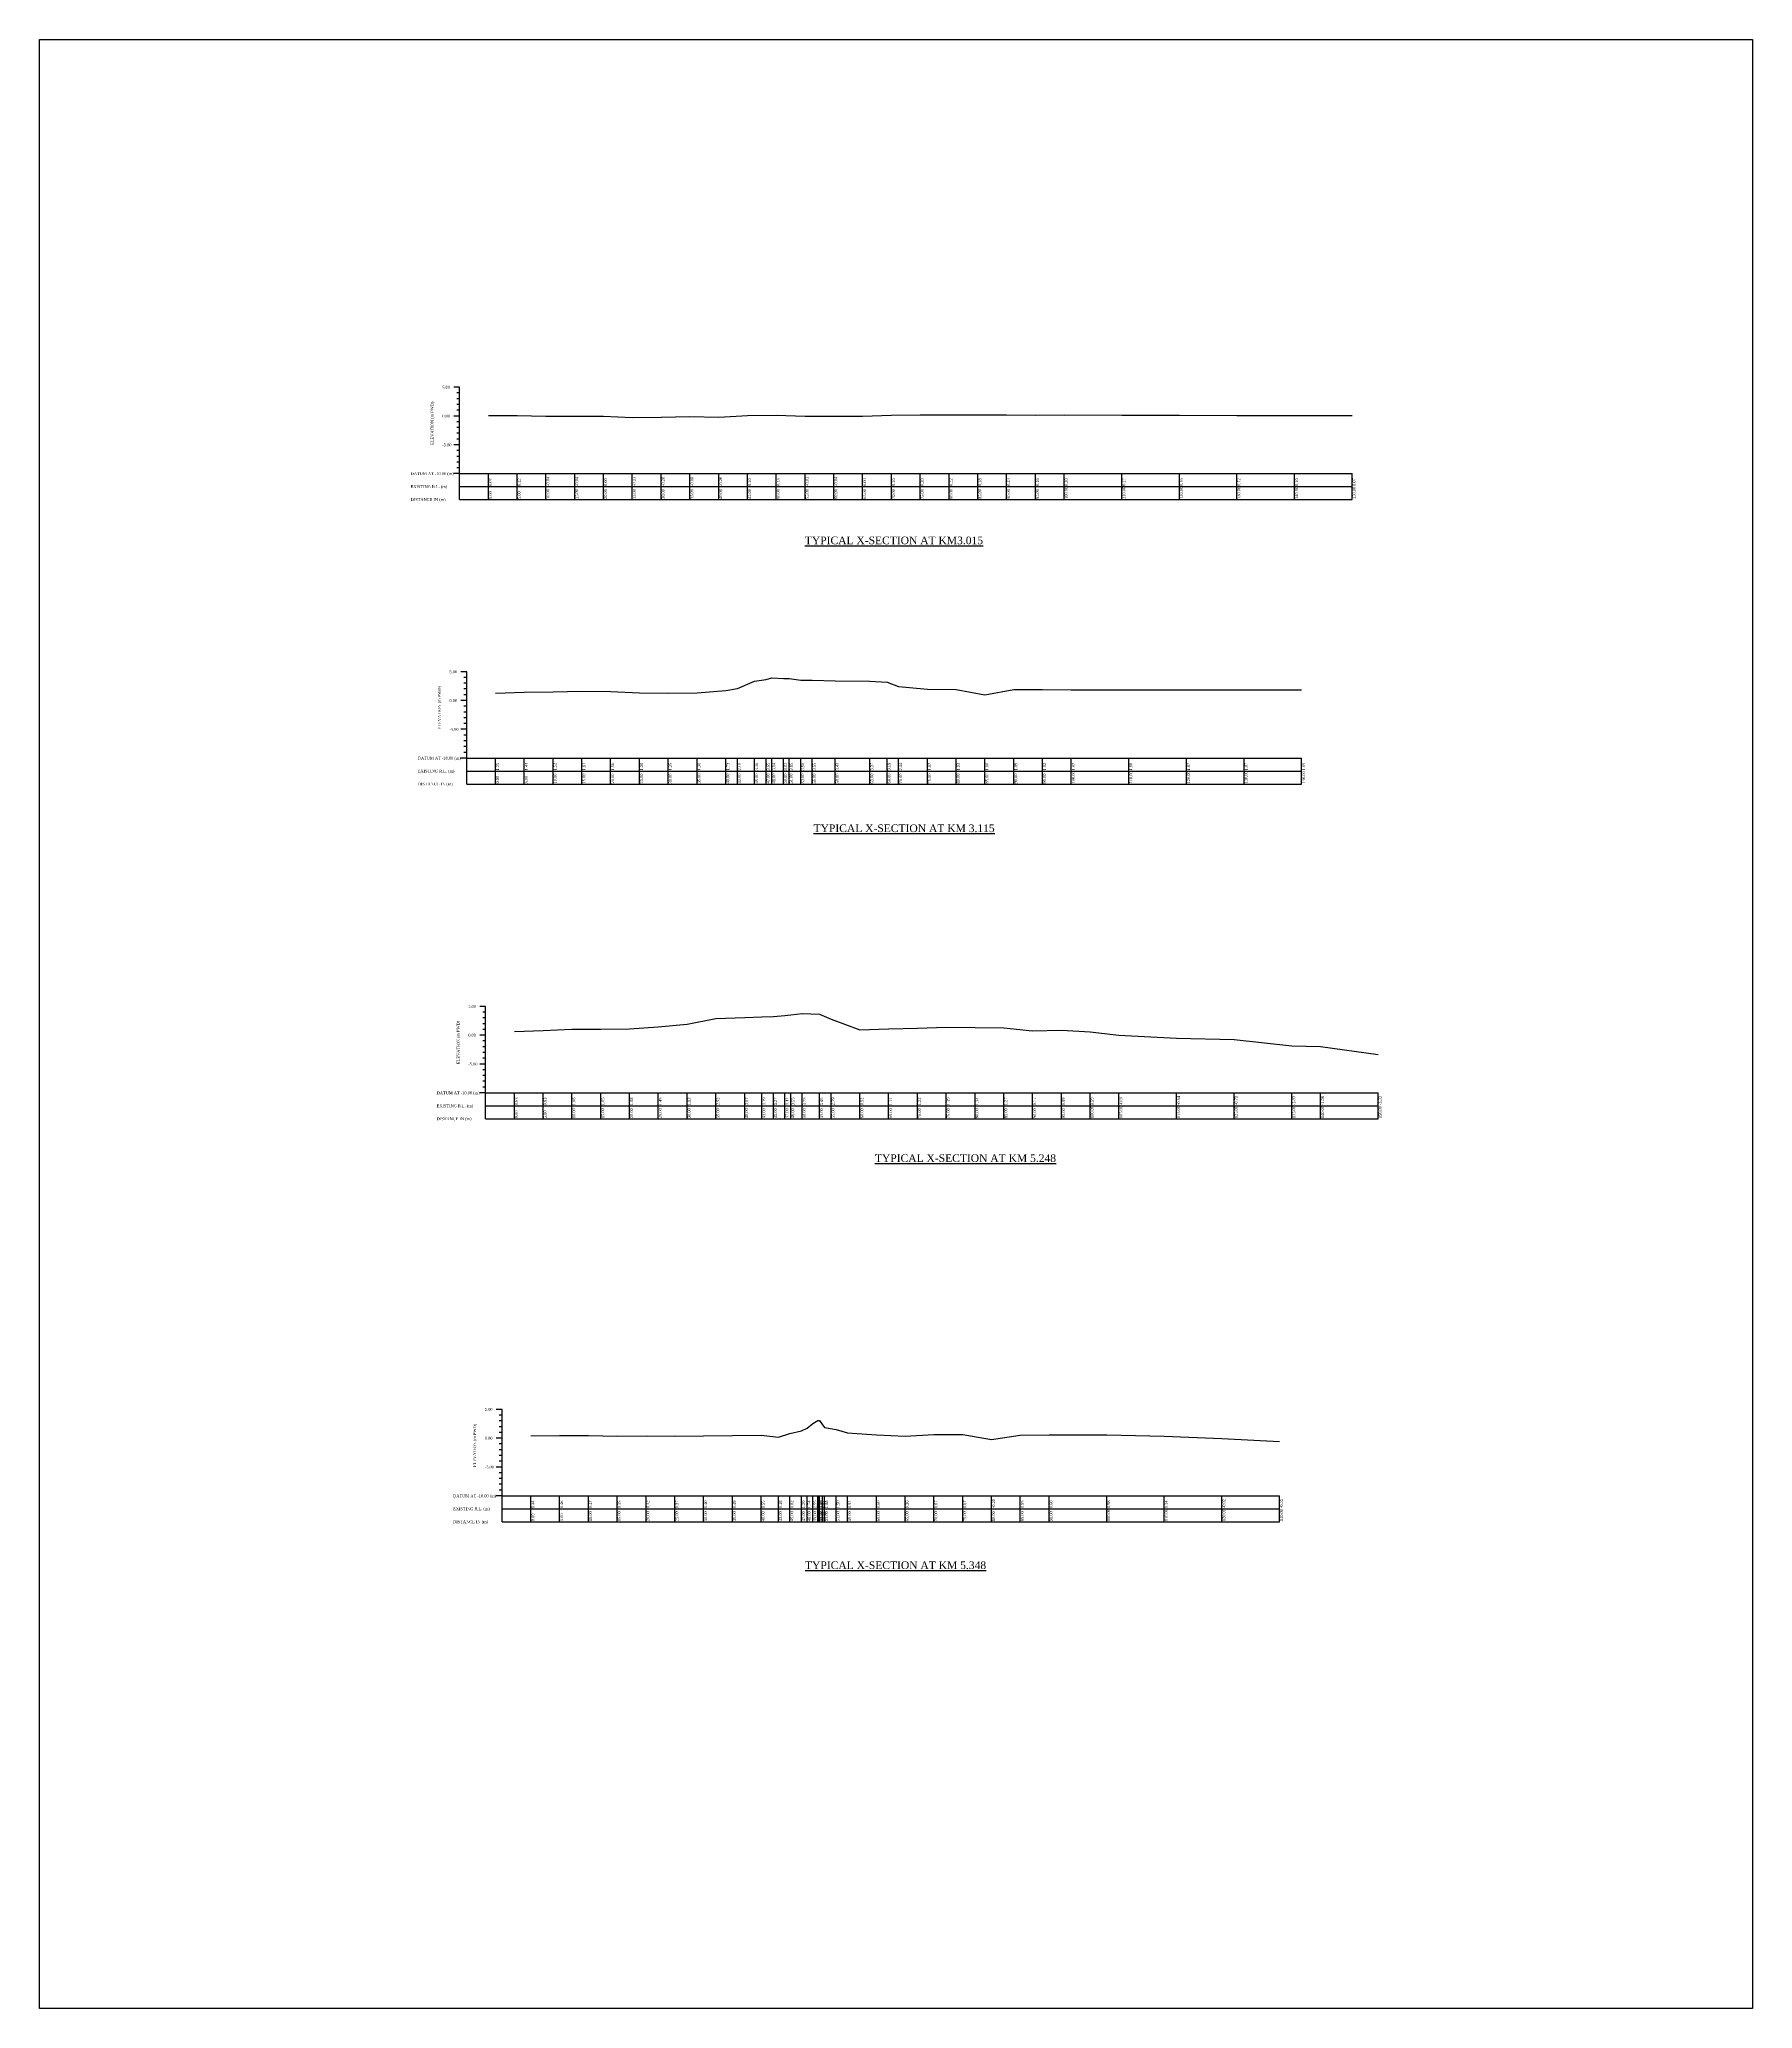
# Model space of a CAD drawing. Header units: metres. Extents: x -148477 to 168932, y -55673 to -2736.
# Drawn here: x -74866.6 to -74569.1, y -20516.5 to -20174.6 of the extents above; entities that cross this region are included whole.
import ezdxf

# ---------------------------------------------------------------- set-up
doc = ezdxf.new("R2010")
doc.units = ezdxf.units.M
doc.styles.add('liza', font='times.ttf', dxfattribs={"height": 2})
doc.styles.get("Standard").update_dxf_attribs({"font": 'times.ttf'})

msp = doc.modelspace()

# ---------------------------------------------------------------- linework, layer by layer
at = {"color": 5, "linetype": 'Continuous', "lineweight": -3, "ltscale": 0.5}
for p, q in [((-74793.6555, -20234.9646), (-74794.6555, -20234.9646)), ((-74793.6555, -20235.9646), (-74794.1555, -20235.9646)), ((-74793.6555, -20254.4646), (-74793.6555, -20234.9646)), ((-74793.6555, -20236.9646), (-74794.1555, -20236.9646)), ((-74793.6555, -20237.9646), (-74794.1555, -20237.9646)), ((-74793.6555, -20238.9646), (-74794.1555, -20238.9646)), ((-74793.6555, -20239.9646), (-74794.6555, -20239.9646)), ((-74793.6555, -20240.9646), (-74794.1555, -20240.9646)), ((-74793.6555, -20241.9646), (-74794.1555, -20241.9646)), ((-74793.6555, -20242.9646), (-74794.1555, -20242.9646)), ((-74793.6555, -20244.9646), (-74794.6555, -20244.9646)), ((-74793.6555, -20243.9646), (-74794.1555, -20243.9646)), ((-74793.6555, -20245.9646), (-74794.1555, -20245.9646)), ((-74793.6555, -20246.9646), (-74794.1555, -20246.9646)), ((-74793.6555, -20247.9646), (-74794.1555, -20247.9646)), ((-74793.6555, -20248.9646), (-74794.1555, -20248.9646)), ((-74793.6555, -20249.9646), (-74794.6555, -20249.9646)), ((-74793.6555, -20249.9646), (-74638.6555, -20249.9646)), ((-74793.6555, -20252.2146), (-74638.6555, -20252.2146)), ((-74788.6555, -20254.4646), (-74788.6555, -20249.9646)), ((-74783.6555, -20254.4646), (-74783.6555, -20249.9646)), ((-74778.6555, -20254.4646), (-74778.6555, -20249.9646)), ((-74773.6555, -20254.4646), (-74773.6555, -20249.9646)), ((-74768.6555, -20254.4646), (-74768.6555, -20249.9646)), ((-74763.6555, -20254.4646), (-74763.6555, -20249.9646)), ((-74758.6555, -20254.4646), (-74758.6555, -20249.9646)), ((-74753.6555, -20254.4646), (-74753.6555, -20249.9646)), ((-74748.6555, -20254.4646), (-74748.6555, -20249.9646)), ((-74743.6555, -20254.4646), (-74743.6555, -20249.9646)), ((-74738.6555, -20254.4646), (-74738.6555, -20249.9646)), ((-74733.6555, -20254.4646), (-74733.6555, -20249.9646)), ((-74728.6555, -20254.4646), (-74728.6555, -20249.9646)), ((-74723.6555, -20254.4646), (-74723.6555, -20249.9646)), ((-74718.6555, -20254.4646), (-74718.6555, -20249.9646)), ((-74713.6555, -20254.4646), (-74713.6555, -20249.9646)), ((-74708.6555, -20254.4646), (-74708.6555, -20249.9646)), ((-74703.6555, -20254.4646), (-74703.6555, -20249.9646)), ((-74698.6555, -20254.4646), (-74698.6555, -20249.9646)), ((-74693.6555, -20254.4646), (-74693.6555, -20249.9646)), ((-74688.6555, -20254.4646), (-74688.6555, -20249.9646)), ((-74678.6555, -20254.4646), (-74678.6555, -20249.9646)), ((-74668.6555, -20254.4646), (-74668.6555, -20249.9646)), ((-74658.6555, -20254.4646), (-74658.6555, -20249.9646)), ((-74648.6555, -20254.4646), (-74648.6555, -20249.9646)), ((-74638.6555, -20254.4646), (-74638.6555, -20249.9646)), ((-74793.6555, -20254.4646), (-74638.6555, -20254.4646)), ((-74792.4164, -20284.3555), (-74793.4164, -20284.3555)), ((-74792.4164, -20285.3555), (-74792.9164, -20285.3555)), ((-74792.4164, -20286.3555), (-74792.9164, -20286.3555)), ((-74792.4164, -20287.3555), (-74792.9164, -20287.3555)), ((-74792.4164, -20303.8555), (-74792.4164, -20284.3555)), ((-74792.4164, -20289.3555), (-74793.4164, -20289.3555)), ((-74792.4164, -20288.3555), (-74792.9164, -20288.3555)), ((-74792.4164, -20290.3555), (-74792.9164, -20290.3555)), ((-74792.4164, -20294.3555), (-74793.4164, -20294.3555)), ((-74792.4164, -20291.3555), (-74792.9164, -20291.3555)), ((-74792.4164, -20292.3555), (-74792.9164, -20292.3555)), ((-74792.4164, -20293.3555), (-74792.9164, -20293.3555)), ((-74792.4164, -20295.3555), (-74792.9164, -20295.3555)), ((-74792.4164, -20296.3555), (-74792.9164, -20296.3555)), ((-74792.4164, -20297.3555), (-74792.9164, -20297.3555)), ((-74792.4164, -20299.3555), (-74793.4164, -20299.3555)), ((-74792.4164, -20298.3555), (-74792.9164, -20298.3555)), ((-74792.4164, -20299.3555), (-74647.4164, -20299.3555)), ((-74787.4164, -20303.8555), (-74787.4164, -20299.3555)), ((-74782.4164, -20303.8555), (-74782.4164, -20299.3555)), ((-74777.4164, -20303.8555), (-74777.4164, -20299.3555)), ((-74772.4164, -20303.8555), (-74772.4164, -20299.3555)), ((-74767.4164, -20303.8555), (-74767.4164, -20299.3555)), ((-74762.4164, -20303.8555), (-74762.4164, -20299.3555)), ((-74757.4164, -20303.8555), (-74757.4164, -20299.3555)), ((-74752.4164, -20303.8555), (-74752.4164, -20299.3555)), ((-74747.4164, -20303.8555), (-74747.4164, -20299.3555)), ((-74745.4164, -20303.8555), (-74745.4164, -20299.3555)), ((-74742.4164, -20303.8555), (-74742.4164, -20299.3555)), ((-74740.4164, -20303.8555), (-74740.4164, -20299.3555)), ((-74739.4164, -20303.8555), (-74739.4164, -20299.3555)), ((-74737.4164, -20303.8555), (-74737.4164, -20299.3555)), ((-74736.4164, -20303.8555), (-74736.4164, -20299.3555)), ((-74734.4164, -20303.8555), (-74734.4164, -20299.3555)), ((-74732.4164, -20303.8555), (-74732.4164, -20299.3555)), ((-74728.4164, -20303.8555), (-74728.4164, -20299.3555)), ((-74722.4164, -20303.8555), (-74722.4164, -20299.3555)), ((-74719.4164, -20303.8555), (-74719.4164, -20299.3555)), ((-74717.4164, -20303.8555), (-74717.4164, -20299.3555)), ((-74712.4164, -20303.8555), (-74712.4164, -20299.3555)), ((-74707.4164, -20303.8555), (-74707.4164, -20299.3555)), ((-74702.4164, -20303.8555), (-74702.4164, -20299.3555)), ((-74697.4164, -20303.8555), (-74697.4164, -20299.3555)), ((-74692.4164, -20303.8555), (-74692.4164, -20299.3555)), ((-74687.4164, -20303.8555), (-74687.4164, -20299.3555)), ((-74677.4164, -20303.8555), (-74677.4164, -20299.3555)), ((-74667.4164, -20303.8555), (-74667.4164, -20299.3555)), ((-74657.4164, -20303.8555), (-74657.4164, -20299.3555)), ((-74647.4164, -20303.8555), (-74647.4164, -20299.3555)), ((-74792.4164, -20301.6055), (-74647.4164, -20301.6055)), ((-74792.4164, -20303.8555), (-74647.4164, -20303.8555)), ((-74789.1428, -20342.4618), (-74790.1428, -20342.4618)), ((-74789.1428, -20343.4618), (-74789.6428, -20343.4618)), ((-74789.1428, -20344.4618), (-74789.6428, -20344.4618)), ((-74789.1428, -20345.4618), (-74789.6428, -20345.4618)), ((-74789.1428, -20361.9618), (-74789.1428, -20342.4618)), ((-74789.1428, -20347.4618), (-74790.1428, -20347.4618)), ((-74789.1428, -20346.4618), (-74789.6428, -20346.4618)), ((-74789.1428, -20348.4618), (-74789.6428, -20348.4618)), ((-74789.1428, -20352.4618), (-74790.1428, -20352.4618)), ((-74789.1428, -20349.4618), (-74789.6428, -20349.4618)), ((-74789.1428, -20350.4618), (-74789.6428, -20350.4618)), ((-74789.1428, -20351.4618), (-74789.6428, -20351.4618)), ((-74789.1428, -20353.4618), (-74789.6428, -20353.4618)), ((-74789.1428, -20354.4618), (-74789.6428, -20354.4618)), ((-74789.1428, -20355.4618), (-74789.6428, -20355.4618)), ((-74789.1428, -20357.4618), (-74790.1428, -20357.4618)), ((-74789.1428, -20356.4618), (-74789.6428, -20356.4618)), ((-74789.1428, -20357.4618), (-74634.1428, -20357.4618)), ((-74784.1428, -20361.9618), (-74784.1428, -20357.4618)), ((-74779.1428, -20361.9618), (-74779.1428, -20357.4618)), ((-74774.1428, -20361.9618), (-74774.1428, -20357.4618)), ((-74769.1428, -20361.9618), (-74769.1428, -20357.4618)), ((-74764.1428, -20361.9618), (-74764.1428, -20357.4618)), ((-74759.1428, -20361.9618), (-74759.1428, -20357.4618)), ((-74754.1428, -20361.9618), (-74754.1428, -20357.4618)), ((-74749.1428, -20361.9618), (-74749.1428, -20357.4618)), ((-74744.1428, -20361.9618), (-74744.1428, -20357.4618)), ((-74741.1428, -20361.9618), (-74741.1428, -20357.4618)), ((-74739.1428, -20361.9618), (-74739.1428, -20357.4618)), ((-74737.1428, -20361.9618), (-74737.1428, -20357.4618)), ((-74736.1428, -20361.9618), (-74736.1428, -20357.4618)), ((-74734.1428, -20361.9618), (-74734.1428, -20357.4618)), ((-74731.1428, -20361.9618), (-74731.1428, -20357.4618)), ((-74729.1428, -20361.9618), (-74729.1428, -20357.4618)), ((-74724.1428, -20361.9618), (-74724.1428, -20357.4618)), ((-74719.1428, -20361.9618), (-74719.1428, -20357.4618)), ((-74714.1428, -20361.9618), (-74714.1428, -20357.4618)), ((-74709.1428, -20361.9618), (-74709.1428, -20357.4618)), ((-74704.1428, -20361.9618), (-74704.1428, -20357.4618)), ((-74699.1428, -20361.9618), (-74699.1428, -20357.4618)), ((-74694.1428, -20361.9618), (-74694.1428, -20357.4618)), ((-74689.1428, -20361.9618), (-74689.1428, -20357.4618)), ((-74684.1428, -20361.9618), (-74684.1428, -20357.4618)), ((-74679.1428, -20361.9618), (-74679.1428, -20357.4618)), ((-74669.1428, -20361.9618), (-74669.1428, -20357.4618)), ((-74659.1428, -20361.9618), (-74659.1428, -20357.4618)), ((-74649.1428, -20361.9618), (-74649.1428, -20357.4618)), ((-74644.1428, -20361.9618), (-74644.1428, -20357.4618)), ((-74634.1428, -20361.9618), (-74634.1428, -20357.4618)), ((-74789.1428, -20359.7118), (-74634.1428, -20359.7118)), ((-74789.1428, -20361.9618), (-74634.1428, -20361.9618)), ((-74786.2787, -20412.4314), (-74787.2787, -20412.4314)), ((-74786.2787, -20413.4314), (-74786.7787, -20413.4314)), ((-74786.2787, -20431.9314), (-74786.2787, -20412.4314)), ((-74786.2787, -20417.4314), (-74787.2787, -20417.4314)), ((-74786.2787, -20414.4314), (-74786.7787, -20414.4314)), ((-74786.2787, -20415.4314), (-74786.7787, -20415.4314)), ((-74786.2787, -20416.4314), (-74786.7787, -20416.4314)), ((-74786.2787, -20418.4314), (-74786.7787, -20418.4314)), ((-74786.2787, -20419.4314), (-74786.7787, -20419.4314)), ((-74786.2787, -20420.4314), (-74786.7787, -20420.4314)), ((-74786.2787, -20422.4314), (-74787.2787, -20422.4314)), ((-74786.2787, -20421.4314), (-74786.7787, -20421.4314)), ((-74786.2787, -20423.4314), (-74786.7787, -20423.4314)), ((-74786.2787, -20427.4314), (-74787.2787, -20427.4314)), ((-74786.2787, -20424.4314), (-74786.7787, -20424.4314)), ((-74786.2787, -20425.4314), (-74786.7787, -20425.4314)), ((-74786.2787, -20426.4314), (-74786.7787, -20426.4314)), ((-74786.2787, -20427.4314), (-74651.2787, -20427.4314)), ((-74781.2787, -20431.9314), (-74781.2787, -20427.4314)), ((-74776.2787, -20431.9314), (-74776.2787, -20427.4314)), ((-74771.2787, -20431.9314), (-74771.2787, -20427.4314)), ((-74766.2787, -20431.9314), (-74766.2787, -20427.4314)), ((-74761.2787, -20431.9314), (-74761.2787, -20427.4314)), ((-74756.2787, -20431.9314), (-74756.2787, -20427.4314)), ((-74751.2787, -20431.9314), (-74751.2787, -20427.4314)), ((-74746.2787, -20431.9314), (-74746.2787, -20427.4314)), ((-74741.2787, -20431.9314), (-74741.2787, -20427.4314)), ((-74738.2787, -20431.9314), (-74738.2787, -20427.4314)), ((-74736.2787, -20431.9314), (-74736.2787, -20427.4314)), ((-74734.2787, -20431.9314), (-74734.2787, -20427.4314)), ((-74733.2787, -20431.9314), (-74733.2787, -20427.4314)), ((-74732.2787, -20431.9314), (-74732.2787, -20427.4314)), ((-74731.4287, -20431.9314), (-74731.4287, -20427.4314)), ((-74731.2787, -20431.9314), (-74731.2787, -20427.4314)), ((-74731.1287, -20431.9314), (-74731.1287, -20427.4314)), ((-74730.6287, -20431.9314), (-74730.6287, -20427.4314)), ((-74730.2787, -20431.9314), (-74730.2787, -20427.4314)), ((-74728.2787, -20431.9314), (-74728.2787, -20427.4314)), ((-74726.2787, -20431.9314), (-74726.2787, -20427.4314)), ((-74721.2787, -20431.9314), (-74721.2787, -20427.4314)), ((-74716.2787, -20431.9314), (-74716.2787, -20427.4314)), ((-74711.2787, -20431.9314), (-74711.2787, -20427.4314)), ((-74706.2787, -20431.9314), (-74706.2787, -20427.4314)), ((-74701.2787, -20431.9314), (-74701.2787, -20427.4314)), ((-74696.2787, -20431.9314), (-74696.2787, -20427.4314)), ((-74691.2787, -20431.9314), (-74691.2787, -20427.4314)), ((-74681.2787, -20431.9314), (-74681.2787, -20427.4314)), ((-74671.2787, -20431.9314), (-74671.2787, -20427.4314)), ((-74661.2787, -20431.9314), (-74661.2787, -20427.4314)), ((-74651.2787, -20431.9314), (-74651.2787, -20427.4314)), ((-74786.2787, -20429.6814), (-74651.2787, -20429.6814)), ((-74786.2787, -20431.9314), (-74651.2787, -20431.9314))]:
    msp.add_line(p, q, dxfattribs=at)
msp.add_lwpolyline([(-74866.6294, -20174.573), (-74569.0987, -20174.573), (-74569.0987, -20516.4597), (-74866.6294, -20516.4597)], close=True, dxfattribs=at)
for points in [[(-74788.6555, -20239.8946), (-74783.6555, -20239.8446), (-74778.6555, -20240.0046), (-74773.6555, -20240.0046), (-74768.6555, -20239.9646), (-74763.6555, -20240.1946), (-74758.6555, -20240.1646), (-74753.6555, -20240.0446), (-74748.6555, -20240.1646), (-74743.6555, -20239.8646), (-74738.6555, -20239.8146), (-74733.6555, -20239.9946), (-74728.6555, -20240.0046), (-74723.6555, -20239.9646), (-74718.6555, -20239.8046), (-74713.6555, -20239.7646), (-74708.6555, -20239.7446), (-74703.6555, -20239.7846), (-74698.6555, -20239.7346), (-74693.6555, -20239.8046), (-74688.6555, -20239.7646), (-74678.6555, -20239.7946), (-74668.6555, -20239.8046), (-74658.6555, -20239.8446), (-74648.6555, -20239.8646), (-74638.6555, -20239.8946)], [(-74787.4164, -20288.1055), (-74782.4164, -20287.9255), (-74777.4164, -20287.8355), (-74772.4164, -20287.7455), (-74767.4164, -20287.7955), (-74762.4164, -20287.9955), (-74757.4164, -20288.1055), (-74752.4164, -20287.9955), (-74747.4164, -20287.6255), (-74745.4164, -20287.2555), (-74742.4164, -20285.9955), (-74740.4164, -20285.7055), (-74739.4164, -20285.4155), (-74737.4164, -20285.5255), (-74736.4164, -20285.5055), (-74734.4164, -20285.7955), (-74732.4164, -20285.8055), (-74728.4164, -20285.9255), (-74722.4164, -20285.9855), (-74719.4164, -20286.1655), (-74717.4164, -20286.9155), (-74712.4164, -20287.3855), (-74707.4164, -20287.4255), (-74702.4164, -20288.3555), (-74697.4164, -20287.4655), (-74692.4164, -20287.4355), (-74687.4164, -20287.4855), (-74677.4164, -20287.4955), (-74667.4164, -20287.4855), (-74657.4164, -20287.4855), (-74647.4164, -20287.5055)], [(-74784.1428, -20346.8318), (-74779.1428, -20346.6318), (-74774.1428, -20346.4018), (-74769.1428, -20346.4118), (-74764.1428, -20346.3818), (-74759.1428, -20346.0118), (-74754.1428, -20345.5418), (-74749.1428, -20344.5418), (-74744.1428, -20344.3918), (-74741.1428, -20344.2718), (-74739.1428, -20344.1918), (-74737.1428, -20344.0518), (-74736.1428, -20343.9118), (-74734.1428, -20343.7118), (-74731.1428, -20343.8118), (-74729.1428, -20344.6718), (-74724.1428, -20346.5418), (-74719.1428, -20346.3518), (-74714.1428, -20346.2418), (-74709.1428, -20346.0718), (-74704.1428, -20346.1218), (-74699.1428, -20346.1918), (-74694.1428, -20346.6918), (-74689.1428, -20346.5718), (-74684.1428, -20346.8718), (-74679.1428, -20347.4718), (-74669.1428, -20348.0018), (-74659.1428, -20348.1918), (-74649.1428, -20349.2918), (-74644.1428, -20349.4418), (-74634.1428, -20350.7918)], [(-74781.2787, -20416.9914), (-74776.2787, -20416.9714), (-74771.2787, -20416.9614), (-74766.2787, -20417.0814), (-74761.2787, -20417.0114), (-74756.2787, -20417.0614), (-74751.2787, -20417.0314), (-74746.2787, -20416.9414), (-74741.2787, -20416.8814), (-74738.2787, -20417.2514), (-74736.2787, -20416.6114), (-74734.2787, -20416.1414), (-74733.2787, -20415.6914), (-74732.2787, -20414.8814), (-74731.4287, -20414.3414), (-74731.2787, -20414.3414), (-74731.1287, -20414.3314), (-74730.6287, -20415.1214), (-74730.2787, -20415.5514), (-74728.2787, -20415.9314), (-74726.2787, -20416.5214), (-74721.2787, -20416.8314), (-74716.2787, -20417.0714), (-74711.2787, -20416.7614), (-74706.2787, -20416.7614), (-74701.2787, -20417.6314), (-74696.2787, -20416.8814), (-74691.2787, -20416.8314), (-74681.2787, -20416.8514), (-74671.2787, -20417.0914), (-74661.2787, -20417.4514), (-74651.2787, -20417.9814)]]:
    msp.add_lwpolyline(points, dxfattribs=at)

# ---------------------------------------------------------------- texts
at = {"color": 5, "linetype": 'Continuous', "lineweight": -3, "ltscale": 0.5, "char_height": 0.5, "attachment_point": 1, "style": 'liza'}
for s, insert, width in [('5.00', (-74796.6555, -20234.7146), 2), ('0.00', (-74796.6555, -20239.7146), 2), ('-5.00', (-74796.6555, -20244.7146), 2), ('DATUM AT -10.00 (m)', (-74802.1555, -20249.7146), 7.5), ('EXISTING R.L. (m)', (-74802.1555, -20251.9646), 7.5), ('DISTANCE IN (m)', (-74802.1555, -20254.2146), 7.5), ('5.00', (-74795.4164, -20284.1055), 2), ('0.00', (-74795.4164, -20289.1055), 2), ('-5.00', (-74795.4164, -20294.1055), 2), ('DATUM AT -10.00 (m)', (-74800.9164, -20299.1055), 7.5), ('EXISTING R.L. (m)', (-74800.9164, -20301.3555), 7.5), ('DISTANCE IN (m)', (-74800.9164, -20303.6055), 7.5), ('5.00', (-74792.1428, -20342.2118), 2), ('0.00', (-74792.1428, -20347.2118), 2), ('-5.00', (-74792.1428, -20352.2118), 2), ('DATUM AT -10.00 (m)', (-74797.6428, -20357.2118), 7.5), ('EXISTING R.L. (m)', (-74797.6428, -20359.4618), 7.5), ('DISTANCE IN (m)', (-74797.6428, -20361.7118), 7.5), ('5.00', (-74789.2787, -20412.1814), 2), ('0.00', (-74789.2787, -20417.1814), 2), ('-5.00', (-74789.2787, -20422.1814), 2), ('DATUM AT -10.00 (m)', (-74794.7787, -20427.1814), 7.5), ('EXISTING R.L. (m)', (-74794.7787, -20429.4314), 7.5), ('DISTANCE IN (m)', (-74794.7787, -20431.6814), 7.5)]:
    msp.add_mtext(s, dxfattribs=dict(at, insert=insert, width=width))
at = {"color": 5, "linetype": 'Continuous', "lineweight": -3, "ltscale": 0.5, "char_height": 0.5, "attachment_point": 1, "rotation": 90, "style": 'liza'}
for s, insert, width in [('ELEVATION (m PWD)', (-74798.6555, -20244.9646), 10), ('0.07', (-74788.5555, -20252.1146), 2.15), ('0.00', (-74788.5555, -20254.3646), 2.15), ('0.12', (-74783.5555, -20252.1146), 2.15), ('5.00', (-74783.5555, -20254.3646), 2.15), ('-0.04', (-74778.5555, -20252.1146), 2.15), ('10.00', (-74778.5555, -20254.3646), 2.15), ('-0.04', (-74773.5555, -20252.1146), 2.15), ('15.00', (-74773.5555, -20254.3646), 2.15), ('0.00', (-74768.5555, -20252.1146), 2.15), ('20.00', (-74768.5555, -20254.3646), 2.15), ('-0.23', (-74763.5555, -20252.1146), 2.15), ('25.00', (-74763.5555, -20254.3646), 2.15), ('-0.20', (-74758.5555, -20252.1146), 2.15), ('30.00', (-74758.5555, -20254.3646), 2.15), ('-0.08', (-74753.5555, -20252.1146), 2.15), ('35.00', (-74753.5555, -20254.3646), 2.15), ('-0.20', (-74748.5555, -20252.1146), 2.15), ('40.00', (-74748.5555, -20254.3646), 2.15), ('0.10', (-74743.5555, -20252.1146), 2.15), ('45.00', (-74743.5555, -20254.3646), 2.15), ('0.15', (-74738.5555, -20252.1146), 2.15), ('50.00', (-74738.5555, -20254.3646), 2.15), ('-0.03', (-74733.5555, -20252.1146), 2.15), ('55.00', (-74733.5555, -20254.3646), 2.15), ('-0.04', (-74728.5555, -20252.1146), 2.15), ('60.00', (-74728.5555, -20254.3646), 2.15), ('0.00', (-74723.5555, -20252.1146), 2.15), ('65.00', (-74723.5555, -20254.3646), 2.15), ('0.16', (-74718.5555, -20252.1146), 2.15), ('70.00', (-74718.5555, -20254.3646), 2.15), ('0.20', (-74713.5555, -20252.1146), 2.15), ('75.00', (-74713.5555, -20254.3646), 2.15), ('0.22', (-74708.5555, -20252.1146), 2.15), ('80.00', (-74708.5555, -20254.3646), 2.15), ('0.18', (-74703.5555, -20252.1146), 2.15), ('85.00', (-74703.5555, -20254.3646), 2.15), ('0.23', (-74698.5555, -20252.1146), 2.15), ('90.00', (-74698.5555, -20254.3646), 2.15), ('0.16', (-74693.5555, -20252.1146), 2.15), ('95.00', (-74693.5555, -20254.3646), 2.15), ('0.20', (-74688.5555, -20252.1146), 2.15), ('100.00', (-74688.5555, -20254.3646), 2.15), ('0.17', (-74678.5555, -20252.1146), 2.15), ('110.00', (-74678.5555, -20254.3646), 2.15), ('0.16', (-74668.5555, -20252.1146), 2.15), ('120.00', (-74668.5555, -20254.3646), 2.15), ('0.12', (-74658.5555, -20252.1146), 2.15), ('130.00', (-74658.5555, -20254.3646), 2.15), ('0.10', (-74648.5555, -20252.1146), 2.15), ('140.00', (-74648.5555, -20254.3646), 2.15), ('0.07', (-74638.5555, -20252.1146), 2.15), ('150.00', (-74638.5555, -20254.3646), 2.15), ('ELEVATION (m PWD)', (-74797.4164, -20294.3555), 10), ('1.25', (-74787.3164, -20301.5055), 2.15), ('1.43', (-74782.3164, -20301.5055), 2.15), ('1.52', (-74777.3164, -20301.5055), 2.15), ('1.61', (-74772.3164, -20301.5055), 2.15), ('1.56', (-74767.3164, -20301.5055), 2.15), ('1.36', (-74762.3164, -20301.5055), 2.15), ('1.25', (-74757.3164, -20301.5055), 2.15), ('1.36', (-74752.3164, -20301.5055), 2.15), ('1.73', (-74747.3164, -20301.5055), 2.15), ('2.10', (-74745.3164, -20301.5055), 2.15), ('3.36', (-74742.3164, -20301.5055), 2.15), ('3.65', (-74740.3164, -20301.5055), 2.15), ('3.94', (-74739.3164, -20301.5055), 2.15), ('3.83', (-74737.3164, -20301.5055), 2.15), ('3.85', (-74736.3164, -20301.5055), 2.15), ('3.56', (-74734.3164, -20301.5055), 2.15), ('3.55', (-74732.3164, -20301.5055), 2.15), ('3.43', (-74728.3164, -20301.5055), 2.15), ('3.37', (-74722.3164, -20301.5055), 2.15), ('3.19', (-74719.3164, -20301.5055), 2.15), ('2.44', (-74717.3164, -20301.5055), 2.15), ('1.97', (-74712.3164, -20301.5055), 2.15), ('1.93', (-74707.3164, -20301.5055), 2.15), ('1.00', (-74702.3164, -20301.5055), 2.15), ('1.89', (-74697.3164, -20301.5055), 2.15), ('1.92', (-74692.3164, -20301.5055), 2.15), ('1.87', (-74687.3164, -20301.5055), 2.15), ('1.86', (-74677.3164, -20301.5055), 2.15), ('1.87', (-74667.3164, -20301.5055), 2.15), ('1.87', (-74657.3164, -20301.5055), 2.15), ('1.85', (-74647.3164, -20301.5055), 2.15), ('0.00', (-74787.3164, -20303.7555), 2.15), ('5.00', (-74782.3164, -20303.7555), 2.15), ('10.00', (-74777.3164, -20303.7555), 2.15), ('15.00', (-74772.3164, -20303.7555), 2.15), ('20.00', (-74767.3164, -20303.7555), 2.15), ('25.00', (-74762.3164, -20303.7555), 2.15), ('30.00', (-74757.3164, -20303.7555), 2.15), ('35.00', (-74752.3164, -20303.7555), 2.15), ('40.00', (-74747.3164, -20303.7555), 2.15), ('42.00', (-74745.3164, -20303.7555), 2.15), ('45.00', (-74742.3164, -20303.7555), 2.15), ('47.00', (-74740.3164, -20303.7555), 2.15), ('48.00', (-74739.3164, -20303.7555), 2.15), ('50.00', (-74737.3164, -20303.7555), 2.15), ('51.00', (-74736.3164, -20303.7555), 2.15), ('53.00', (-74734.3164, -20303.7555), 2.15), ('55.00', (-74732.3164, -20303.7555), 2.15), ('59.00', (-74728.3164, -20303.7555), 2.15), ('65.00', (-74722.3164, -20303.7555), 2.15), ('68.00', (-74719.3164, -20303.7555), 2.15), ('70.00', (-74717.3164, -20303.7555), 2.15), ('75.00', (-74712.3164, -20303.7555), 2.15), ('80.00', (-74707.3164, -20303.7555), 2.15), ('85.00', (-74702.3164, -20303.7555), 2.15), ('90.00', (-74697.3164, -20303.7555), 2.15), ('95.00', (-74692.3164, -20303.7555), 2.15), ('100.00', (-74687.3164, -20303.7555), 2.15), ('110.00', (-74677.3164, -20303.7555), 2.15), ('120.00', (-74667.3164, -20303.7555), 2.15), ('130.00', (-74657.3164, -20303.7555), 2.15), ('140.00', (-74647.3164, -20303.7555), 2.15), ('ELEVATION (m PWD)', (-74794.1428, -20352.4618), 10), ('0.63', (-74784.0428, -20359.6118), 2.15), ('0.83', (-74779.0428, -20359.6118), 2.15), ('1.06', (-74774.0428, -20359.6118), 2.15), ('1.05', (-74769.0428, -20359.6118), 2.15), ('1.08', (-74764.0428, -20359.6118), 2.15), ('1.45', (-74759.0428, -20359.6118), 2.15), ('1.92', (-74754.0428, -20359.6118), 2.15), ('2.92', (-74749.0428, -20359.6118), 2.15), ('3.07', (-74744.0428, -20359.6118), 2.15), ('3.19', (-74741.0428, -20359.6118), 2.15), ('3.27', (-74739.0428, -20359.6118), 2.15), ('3.41', (-74737.0428, -20359.6118), 2.15), ('3.55', (-74736.0428, -20359.6118), 2.15), ('3.75', (-74734.0428, -20359.6118), 2.15), ('3.65', (-74731.0428, -20359.6118), 2.15), ('2.79', (-74729.0428, -20359.6118), 2.15), ('0.92', (-74724.0428, -20359.6118), 2.15), ('1.11', (-74719.0428, -20359.6118), 2.15), ('1.22', (-74714.0428, -20359.6118), 2.15), ('1.39', (-74709.0428, -20359.6118), 2.15), ('1.34', (-74704.0428, -20359.6118), 2.15), ('1.27', (-74699.0428, -20359.6118), 2.15), ('0.77', (-74694.0428, -20359.6118), 2.15), ('0.89', (-74689.0428, -20359.6118), 2.15), ('0.59', (-74684.0428, -20359.6118), 2.15), ('-0.01', (-74679.0428, -20359.6118), 2.15), ('-0.54', (-74669.0428, -20359.6118), 2.15), ('-0.73', (-74659.0428, -20359.6118), 2.15), ('-1.83', (-74649.0428, -20359.6118), 2.15), ('-1.98', (-74644.0428, -20359.6118), 2.15), ('-3.33', (-74634.0428, -20359.6118), 2.15), ('0.00', (-74784.0428, -20361.8618), 2.15), ('5.00', (-74779.0428, -20361.8618), 2.15), ('10.00', (-74774.0428, -20361.8618), 2.15), ('15.00', (-74769.0428, -20361.8618), 2.15), ('20.00', (-74764.0428, -20361.8618), 2.15), ('25.00', (-74759.0428, -20361.8618), 2.15), ('30.00', (-74754.0428, -20361.8618), 2.15), ('35.00', (-74749.0428, -20361.8618), 2.15), ('40.00', (-74744.0428, -20361.8618), 2.15), ('43.00', (-74741.0428, -20361.8618), 2.15), ('45.00', (-74739.0428, -20361.8618), 2.15), ('47.00', (-74737.0428, -20361.8618), 2.15), ('48.00', (-74736.0428, -20361.8618), 2.15), ('50.00', (-74734.0428, -20361.8618), 2.15), ('53.00', (-74731.0428, -20361.8618), 2.15), ('55.00', (-74729.0428, -20361.8618), 2.15), ('60.00', (-74724.0428, -20361.8618), 2.15), ('65.00', (-74719.0428, -20361.8618), 2.15), ('70.00', (-74714.0428, -20361.8618), 2.15), ('75.00', (-74709.0428, -20361.8618), 2.15), ('80.00', (-74704.0428, -20361.8618), 2.15), ('85.00', (-74699.0428, -20361.8618), 2.15), ('90.00', (-74694.0428, -20361.8618), 2.15), ('95.00', (-74689.0428, -20361.8618), 2.15), ('100.00', (-74684.0428, -20361.8618), 2.15), ('105.00', (-74679.0428, -20361.8618), 2.15), ('115.00', (-74669.0428, -20361.8618), 2.15), ('125.00', (-74659.0428, -20361.8618), 2.15), ('135.00', (-74649.0428, -20361.8618), 2.15), ('140.00', (-74644.0428, -20361.8618), 2.15), ('150.00', (-74634.0428, -20361.8618), 2.15), ('ELEVATION (m PWD)', (-74791.2787, -20422.4314), 10), ('0.44', (-74781.1787, -20429.5814), 2.15), ('0.00', (-74781.1787, -20431.8314), 2.15), ('0.46', (-74776.1787, -20429.5814), 2.15), ('5.00', (-74776.1787, -20431.8314), 2.15), ('0.47', (-74771.1787, -20429.5814), 2.15), ('10.00', (-74771.1787, -20431.8314), 2.15), ('0.35', (-74766.1787, -20429.5814), 2.15), ('15.00', (-74766.1787, -20431.8314), 2.15), ('0.42', (-74761.1787, -20429.5814), 2.15), ('20.00', (-74761.1787, -20431.8314), 2.15), ('0.37', (-74756.1787, -20429.5814), 2.15), ('25.00', (-74756.1787, -20431.8314), 2.15), ('0.40', (-74751.1787, -20429.5814), 2.15), ('30.00', (-74751.1787, -20431.8314), 2.15), ('0.49', (-74746.1787, -20429.5814), 2.15), ('35.00', (-74746.1787, -20431.8314), 2.15), ('0.55', (-74741.1787, -20429.5814), 2.15), ('40.00', (-74741.1787, -20431.8314), 2.15), ('0.18', (-74738.1787, -20429.5814), 2.15), ('43.00', (-74738.1787, -20431.8314), 2.15), ('0.82', (-74736.1787, -20429.5814), 2.15), ('45.00', (-74736.1787, -20431.8314), 2.15), ('47.00', (-74734.1787, -20431.8314), 2.15), ('1.29', (-74734.1787, -20429.5814), 2.15), ('48.00', (-74733.1787, -20431.8314), 2.15), ('1.74', (-74733.1787, -20429.5814), 2.15), ('49.00', (-74732.1787, -20431.8314), 2.15), ('2.55', (-74732.1787, -20429.5814), 2.15), ('3.09', (-74731.3287, -20429.5814), 2.15), ('49.85', (-74731.3287, -20431.8314), 2.15), ('3.09', (-74731.1787, -20429.5814), 2.15), ('50.00', (-74731.1787, -20431.8314), 2.15), ('3.10', (-74731.0287, -20429.5814), 2.15), ('50.15', (-74731.0287, -20431.8314), 2.15), ('50.65', (-74730.5287, -20431.8314), 2.15), ('2.31', (-74730.5287, -20429.5814), 2.15), ('1.88', (-74730.1787, -20429.5814), 2.15), ('51.00', (-74730.1787, -20431.8314), 2.15), ('1.50', (-74728.1787, -20429.5814), 2.15), ('53.00', (-74728.1787, -20431.8314), 2.15), ('0.91', (-74726.1787, -20429.5814), 2.15), ('55.00', (-74726.1787, -20431.8314), 2.15), ('0.60', (-74721.1787, -20429.5814), 2.15), ('60.00', (-74721.1787, -20431.8314), 2.15), ('0.36', (-74716.1787, -20429.5814), 2.15), ('65.00', (-74716.1787, -20431.8314), 2.15), ('0.67', (-74711.1787, -20429.5814), 2.15), ('70.00', (-74711.1787, -20431.8314), 2.15), ('0.67', (-74706.1787, -20429.5814), 2.15), ('75.00', (-74706.1787, -20431.8314), 2.15), ('-0.20', (-74701.1787, -20429.5814), 2.15), ('80.00', (-74701.1787, -20431.8314), 2.15), ('0.55', (-74696.1787, -20429.5814), 2.15), ('85.00', (-74696.1787, -20431.8314), 2.15), ('0.60', (-74691.1787, -20429.5814), 2.15), ('90.00', (-74691.1787, -20431.8314), 2.15), ('0.58', (-74681.1787, -20429.5814), 2.15), ('100.00', (-74681.1787, -20431.8314), 2.15), ('0.34', (-74671.1787, -20429.5814), 2.15), ('110.00', (-74671.1787, -20431.8314), 2.15), ('-0.02', (-74661.1787, -20429.5814), 2.15), ('120.00', (-74661.1787, -20431.8314), 2.15), ('-0.55', (-74651.1787, -20429.5814), 2.15), ('130.00', (-74651.1787, -20431.8314), 2.15)]:
    msp.add_mtext(s, dxfattribs=dict(at, insert=insert, width=width))
at = {"color": 0, "linetype": 'ByBlock', "lineweight": 30, "char_height": 1.326841, "width": 81.781813, "attachment_point": 1}
for s, insert in [('{\\LTYPICAL X-SECTION AT KM3.015}', (-74733.6966, -20260.8929)), ('{\\LTYPICAL X-SECTION AT KM 3.115}', (-74732.18, -20310.8687)), ('{\\LTYPICAL X-SECTION AT KM 5.248}', (-74721.5266, -20368.1431)), ('{\\LTYPICAL X-SECTION AT KM 5.348}', (-74733.659, -20438.816))]:
    msp.add_mtext(s, dxfattribs=dict(at, insert=insert))

doc.saveas('drawing.dxf')
